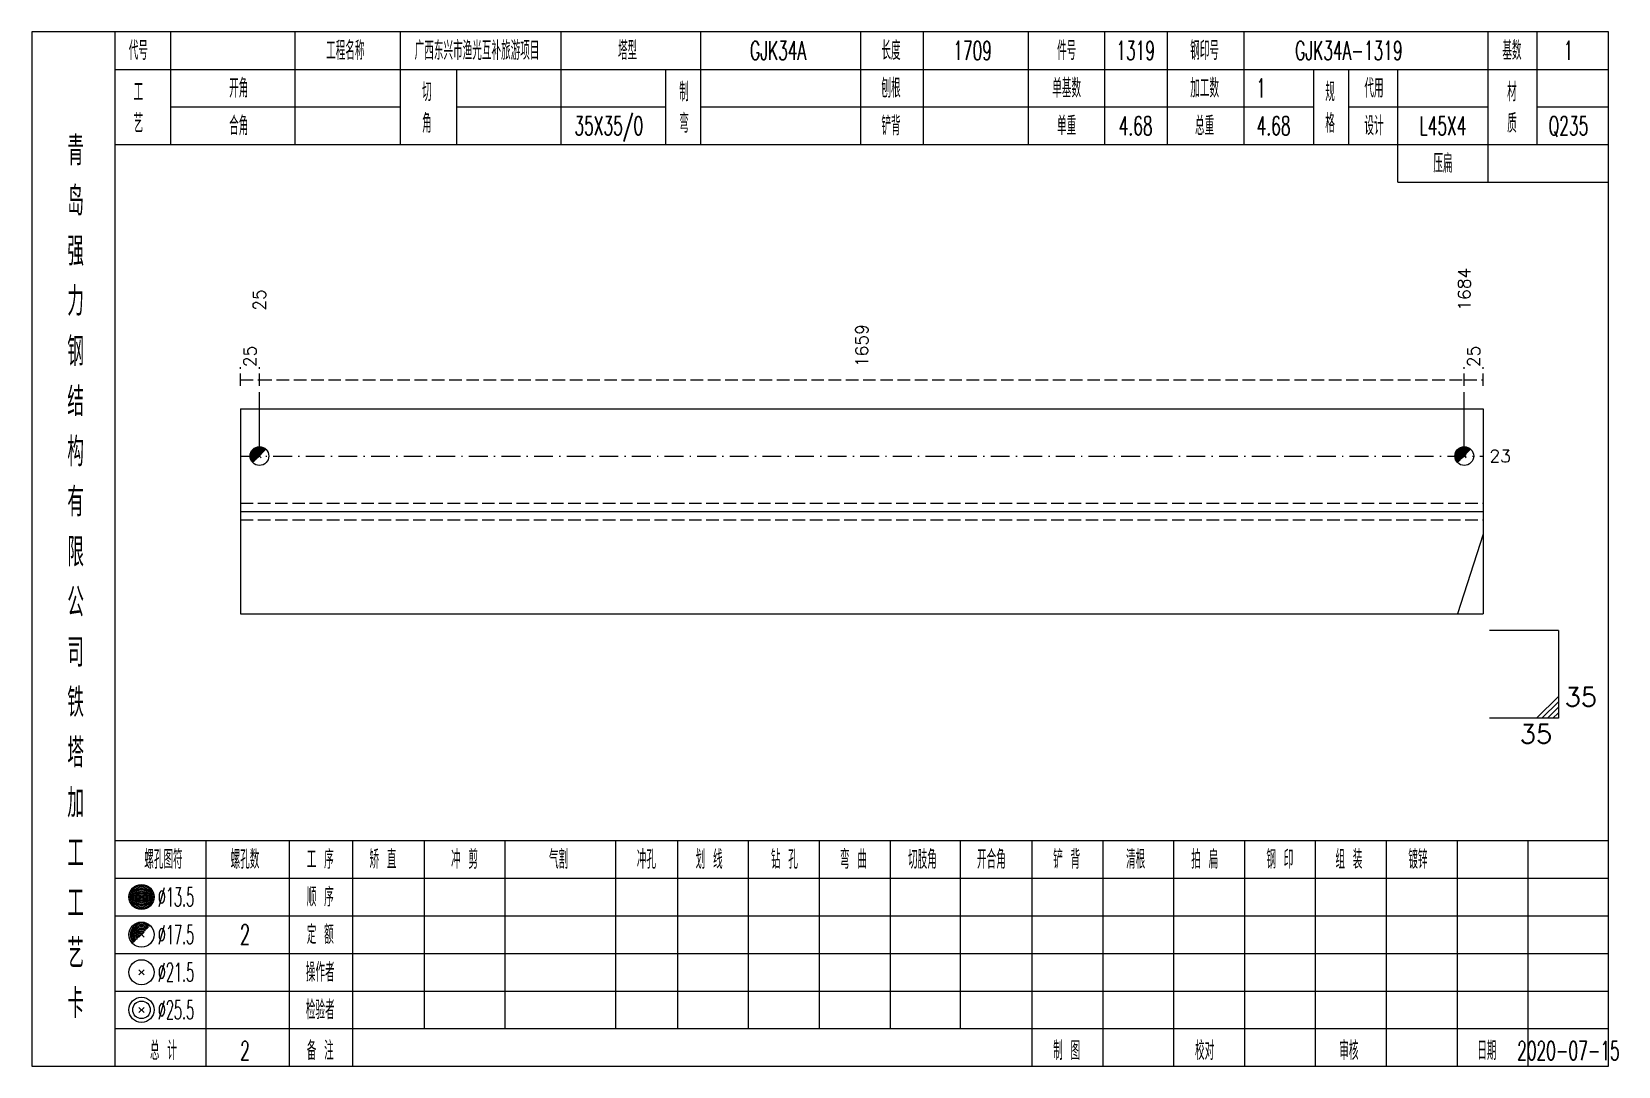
# Model space of a CAD drawing. Extents: x 0 to 2606, y -377 to 6479.
# Drawn here: x 522.8 to 775.7, y 525 to 690 of the extents above; entities that cross this region are included whole.
import ezdxf
from ezdxf.enums import TextEntityAlignment as Align

# ---------------------------------------------------------------- set-up
doc = ezdxf.new("R2010")
doc.units = 0
doc.header["$MEASUREMENT"] = 0
doc.linetypes.add('一点画线', pattern=[5.2, 3, -1, 0.2, -1])
doc.linetypes.add('虚线', pattern=[2.75, 2, -0.75])
doc.layers.get('0').update_dxf_attribs({"linetype": 'CONTINUOUS', "lineweight": 25})
doc.layers.add('1', color=7, linetype='CONTINUOUS', lineweight=25)
doc.layers.add('4', color=7, linetype='CONTINUOUS', lineweight=25)
doc.styles.get("Standard").update_dxf_attribs({"font": 'simplex.shx', "width": 0.7, "height": 3, "bigfont": 'gbhzfs.shx'})

msp = doc.modelspace()

# ---------------------------------------------------------------- texts
at = {"color": 7, "linetype": 'Continuous', "lineweight": 13}
for s, p in [('1684', (751.2, 645.5)), ('25', (559.1, 645.5))]:
    msp.add_text(s, height=2, rotation=90, dxfattribs=at).set_placement(p, align=Align.MIDDLE_LEFT)
at = {"color": 8, "linetype": 'Continuous', "lineweight": 9}
for s, p in [('1659', (655.15, 636.5)), ('25', (557.6, 636.5)), ('25', (752.7, 636.5))]:
    msp.add_text(s, height=2, rotation=90, dxfattribs=at).set_placement(p, align=Align.MIDDLE_LEFT)
at = {"color": 7, "linetype": 'Continuous', "lineweight": 13}
msp.add_text('23', height=2, dxfattribs=at).set_placement((755.2, 622.33), align=Align.MIDDLE_LEFT)
msp.add_text('35', height=3, dxfattribs=at).set_placement((767.2, 581.5), align=Align.BOTTOM_LEFT)
msp.add_text('35', height=3, dxfattribs=at).set_placement((765.2, 579.5), align=Align.TOP_RIGHT)
at = {"layer": '4', "color": 1, "linetype": 'Continuous', "lineweight": 13}
for s, height, width, p in [('代号', 3, 0.6, (539.8, 687)), ('工程名称', 3, 0.6, (572.8, 687)), ('广西东兴市渔光互补旅游项目', 3, 0.6, (593.8, 687)), ('塔型', 3, 0.6, (617.8, 687)), ('GJK34A', 3, 0.6, (641.8, 687)), ('长度', 3, 0.6, (659.8, 687)), ('1709', 3, 0.6, (672.8, 687)), ('件号', 3, 0.6, (687.8, 687)), ('1319', 3, 0.6, (698.8, 687)), ('钢印号', 3, 0.6, (709.8, 687)), ('GJK34A-1319', 3, 0.6, (732.8, 687)), ('基数', 3, 0.6, (758.8, 687)), ('1', 3, 0.6, (767.8, 687)), ('工', 3, 0.6, (539.8, 680.4)), ('开角', 3, 0.6, (555.8, 681)), ('切', 3, 0.6, (585.8, 680.4)), ('制', 3, 0.6, (626.8, 680.4)), ('刨根', 3, 0.6, (659.8, 681)), ('单基数', 3, 0.6, (687.8, 681)), ('加工数', 3, 0.6, (709.8, 681)), ('1', 3, 0.6, (718.8, 681)), ('规', 3, 0.6, (729.8, 680.4)), ('代用', 3, 0.6, (736.8, 681)), ('材', 3, 0.6, (758.8, 680.4)), ('艺', 3, 0.6, (539.8, 675.4)), ('合角', 3, 0.6, (555.8, 675)), ('角', 3, 0.6, (585.8, 675.4)), ('35X35/0', 3, 0.6, (614.8, 675)), ('弯', 3, 0.6, (626.8, 675.4)), ('铲背', 3, 0.6, (659.8, 675)), ('单重', 3, 0.6, (687.8, 675)), ('4.68', 3, 0.6, (698.8, 675)), ('总重', 3, 0.6, (709.8, 675)), ('4.68', 3, 0.6, (720.8, 675)), ('格', 3, 0.6, (729.8, 675.4)), ('设计', 3, 0.6, (736.8, 675)), ('L45X4', 3, 0.6, (747.8, 675)), ('质', 3, 0.6, (758.8, 675.4)), ('Q235', 3, 0.6, (767.8, 675)), ('青', 4.6, 0.8, (529.8, 671)), ('压扁', 3, 0.6, (747.8, 669)), ('岛', 4.6, 0.8, (529.8, 663)), ('强', 4.6, 0.8, (529.8, 655)), ('力', 4.6, 0.8, (529.8, 647)), ('钢', 4.6, 0.8, (529.8, 639)), ('结', 4.6, 0.8, (529.8, 631)), ('构', 4.6, 0.8, (529.8, 623)), ('有', 4.6, 0.8, (529.8, 615)), ('限', 4.6, 0.8, (529.8, 607)), ('公', 4.6, 0.8, (529.8, 599)), ('司', 4.6, 0.8, (529.8, 591)), ('铁', 4.6, 0.8, (529.8, 583)), ('塔', 4.6, 0.8, (529.8, 575)), ('加', 4.6, 0.8, (529.8, 567)), ('工', 4.6, 0.8, (529.8, 559)), ('螺孔图符', 3, 0.6, (543.8, 558)), ('螺孔数', 3, 0.6, (556.8, 558)), ('工 序', 3, 0.6, (568.8, 558)), ('矫 直', 3, 0.6, (578.8, 558)), ('冲 剪', 3, 0.6, (591.8, 558)), ('气割', 3, 0.6, (606.8, 558)), ('冲孔', 3, 0.6, (620.8, 558)), ('划 线', 3, 0.6, (630.8, 558)), ('钻 孔', 3, 0.6, (642.8, 558)), ('弯 曲', 3, 0.6, (653.8, 558)), ('切肢角', 3, 0.6, (664.8, 558)), ('开合角', 3, 0.6, (675.8, 558)), ('铲 背', 3, 0.6, (687.8, 558)), ('清根', 3, 0.6, (698.8, 558)), ('拍 扁', 3, 0.6, (709.8, 558)), ('钢 印', 3, 0.6, (721.8, 558)), ('组 装', 3, 0.6, (732.8, 558)), ('镀锌', 3, 0.6, (743.8, 558)), ('工', 4.6, 0.8, (529.8, 551)), ('%%C13.5', 3, 0.5, (545.8, 552)), ('顺 序', 3, 0.6, (568.8, 552)), ('%%C17.5', 3, 0.5, (545.8, 546)), ('2', 3.2, 0.6, (556.8, 546)), ('定 额', 3, 0.6, (568.8, 546)), ('艺', 4.6, 0.8, (529.8, 543)), ('%%C21.5', 3, 0.5, (545.8, 540)), ('操作者', 3, 0.6, (568.8, 540)), ('卡', 4.6, 0.8, (529.8, 535)), ('%%C25.5', 3, 0.5, (545.8, 534)), ('检验者', 3, 0.6, (568.8, 534)), ('总 计', 3, 0.6, (543.8, 527.5)), ('2', 3, 0.6, (556.8, 527.5)), ('备 注', 3, 0.6, (568.8, 527.5)), ('制 图', 3, 0.6, (687.8, 527.5)), ('校对', 3, 0.6, (709.8, 527.5)), ('审核', 3, 0.6, (732.8, 527.5)), ('日期', 3, 0.6, (754.8, 527.5)), ('2020-07-15', 3, 0.6, (767.8, 527.5))]:
    msp.add_text(s, height=height, dxfattribs=dict(at, width=width)).set_placement(p, align=Align.MIDDLE_CENTER)

# ---------------------------------------------------------------- linework, layer by layer
at = {"color": 8, "linetype": '虚线', "lineweight": 9}
for p, q in [((556.1, 633.5), (556.1, 636.5)), ((559.1, 633.5), (559.1, 636.5)), ((559.1, 633.5), (559.1, 636.5)), ((751.2, 633.5), (751.2, 636.5)), ((751.2, 633.5), (751.2, 636.5)), ((754.2, 633.5), (754.2, 636.5)), ((556.1, 634.5), (559.1, 634.5)), ((559.1, 634.5), (751.2, 634.5)), ((751.2, 634.5), (754.2, 634.5))]:
    msp.add_line(p, q, dxfattribs=at)
at = {"color": 7, "linetype": 'Continuous', "lineweight": 13}
for p, q in [((559.1, 622.33), (559.1, 632.5)), ((751.2, 622.33), (751.2, 632.5)), ((754.2, 609.87), (750.14, 597.17)), ((766.2, 594.5), (755.2, 594.5)), ((766.2, 594.5), (766.2, 580.5)), ((762.7, 580.5), (766.2, 584)), ((763.57, 580.5), (766.2, 583.12)), ((764.45, 580.5), (766.2, 582.25)), ((766.2, 580.5), (755.2, 580.5)), ((765.32, 580.5), (766.2, 581.38))]:
    msp.add_line(p, q, dxfattribs=at)
at = {"color": 7, "linetype": 'Continuous', "lineweight": 18}
for p, q in [((556.1, 629.83), (556.1, 597.17)), ((556.1, 629.83), (754.2, 629.83)), ((754.2, 629.83), (754.2, 597.17)), ((556.1, 613.5), (754.2, 613.5))]:
    msp.add_line(p, q, dxfattribs=at)
at = {"color": 3, "linetype": '一点画线', "lineweight": 13}
msp.add_line((556.1, 622.33), (754.2, 622.33), dxfattribs=at)
at = {"color": 7, "linetype": 'Continuous', "lineweight": 0}
for p, q in [((558.8, 622.03), (559.4, 622.63)), ((558.8, 622.63), (559.4, 622.03)), ((750.9, 622.03), (751.5, 622.63)), ((750.9, 622.63), (751.5, 622.03))]:
    msp.add_line(p, q, dxfattribs=at)
at = {"color": 1, "linetype": '虚线', "lineweight": 18}
for p, q in [((556.1, 614.83), (754.2, 614.83)), ((556.1, 612.17), (754.2, 612.17))]:
    msp.add_line(p, q, dxfattribs=at)
at = {"color": 7, "linetype": 'Continuous', "lineweight": 13}
for centre in [(559.1, 622.33), (751.2, 622.33)]:
    msp.add_circle(centre, 1.5, dxfattribs=at)
for centre, radius in [((559.1, 622.33), 1.35), ((559.1, 622.33), 1.2), ((559.1, 622.33), 1.05), ((559.1, 622.33), 0.9), ((559.1, 622.33), 0.75), ((559.1, 622.33), 0.6), ((559.1, 622.33), 0.45), ((559.1, 622.33), 0.3), ((559.1, 622.33), 0.15), ((751.2, 622.33), 1.35), ((751.2, 622.33), 1.2), ((751.2, 622.33), 1.05), ((751.2, 622.33), 0.9), ((751.2, 622.33), 0.75), ((751.2, 622.33), 0.6), ((751.2, 622.33), 0.45), ((751.2, 622.33), 0.3), ((751.2, 622.33), 0.15)]:
    msp.add_arc(centre, radius, 45, 225, dxfattribs=at)
at = {"layer": '1', "color": 7, "linetype": 'Continuous', "lineweight": 18}
msp.add_line((556.1, 597.17), (754.2, 597.17), dxfattribs=at)
at = {"layer": '4', "color": 1, "linetype": 'Continuous', "lineweight": 18}
for p, q in [((536.1, 525), (536.1, 690)), ((545, 672), (545, 690)), ((564.8, 672), (564.8, 690)), ((581.6, 672), (581.6, 690)), ((607.2, 672), (607.2, 690)), ((629.5, 672), (629.5, 690)), ((655, 672), (655, 690)), ((665, 672), (665, 690)), ((681.7, 672), (681.7, 690)), ((693.9, 672), (693.9, 690)), ((703.9, 672), (703.9, 690)), ((716.1, 672), (716.1, 690)), ((755, 666), (755, 690)), ((762.8, 672), (762.8, 690)), ((536.1, 684), (774.2, 684)), ((590.6, 672), (590.6, 684)), ((623.9, 672), (623.9, 684)), ((727.2, 672), (727.2, 684)), ((732.8, 672), (732.8, 684)), ((740.6, 666), (740.6, 684)), ((545, 678), (581.6, 678)), ((590.6, 678), (623.9, 678)), ((629.5, 678), (727.2, 678)), ((732.8, 678), (755, 678)), ((762.8, 678), (774.2, 678)), ((536.1, 672), (774.2, 672)), ((740.6, 666), (774.2, 666)), ((536.1, 561), (774.2, 561)), ((550.6, 525), (550.6, 561)), ((563.9, 525), (563.9, 561)), ((574, 525), (574, 561)), ((585.4, 531), (585.4, 561)), ((598.3, 531), (598.3, 561)), ((615.9, 531), (615.9, 561)), ((625.8, 531), (625.8, 561)), ((637.1, 531), (637.1, 561)), ((648.4, 531), (648.4, 561)), ((659.7, 531), (659.7, 561)), ((670.9, 531), (670.9, 561)), ((682.3, 531), (682.3, 561)), ((693.6, 531), (693.6, 561)), ((704.9, 531), (704.9, 561)), ((716.2, 531), (716.2, 561)), ((727.5, 531), (727.5, 561)), ((738.8, 531), (738.8, 561)), ((750.1, 531), (750.1, 561)), ((761.4, 531), (761.4, 561)), ((536.1, 555), (774.2, 555)), ((536.1, 549), (774.2, 549)), ((536.1, 543), (774.2, 543)), ((536.1, 537), (774.2, 537)), ((536.1, 531), (774.2, 531)), ((682.3, 525), (682.3, 531)), ((693.6, 525), (693.6, 531)), ((704.9, 525), (704.9, 531)), ((716.2, 525), (716.2, 531)), ((727.5, 525), (727.5, 531)), ((738.8, 525), (738.8, 531)), ((750.1, 525), (750.1, 531)), ((761.4, 525), (761.4, 531))]:
    msp.add_line(p, q, dxfattribs=at)
at = {"layer": '4', "color": 7, "linetype": 'Continuous', "lineweight": 13}
for p, q in [((540.1, 551.8), (540.5, 552.2)), ((540.5, 551.8), (540.1, 552.2)), ((539.9, 539.6), (540.7, 540.4)), ((540.7, 539.6), (539.9, 540.4)), ((539.9, 533.6), (540.7, 534.4)), ((540.7, 533.6), (539.9, 534.4))]:
    msp.add_line(p, q, dxfattribs=at)
at = {"layer": '4', "color": 7, "linetype": 'Continuous', "lineweight": 0}
for p, q in [((539.9, 545.6), (540.7, 546.4)), ((539.9, 546.4), (540.7, 545.6))]:
    msp.add_line(p, q, dxfattribs=at)
at = {"layer": '4', "color": 1, "linetype": 'Continuous', "lineweight": 18}
msp.add_lwpolyline([(522.8, 690), (522.8, 525), (774.2, 525), (774.2, 690)], close=True, dxfattribs=at)
at = {"layer": '4', "color": 7, "linetype": 'Continuous', "lineweight": 13}
for centre, radius in [((540.3, 552), 2), ((540.3, 552), 1.8), ((540.3, 552), 1.6), ((540.3, 552), 1.4), ((540.3, 552), 1.2), ((540.3, 552), 1), ((540.3, 552), 0.8), ((540.3, 552), 0.6), ((540.3, 552), 0.4), ((540.3, 552), 0.2), ((540.3, 546), 2), ((540.3, 540), 2), ((540.3, 534), 2), ((540.3, 534), 1.4)]:
    msp.add_circle(centre, radius, dxfattribs=at)
for radius in [1.8, 1.6, 1.4, 1.2, 1, 0.8, 0.6, 0.4, 0.2]:
    msp.add_arc((540.3, 546), radius, 45, 225, dxfattribs=at)

msp.set_redraw_order([(e.dxf.handle, doc.entitydb.next_handle()) for e in msp.query("TEXT MTEXT ATTDEF DIMENSION ARC_DIMENSION")])  # texts and dimensions are drawn at this point

doc.saveas('drawing.dxf')
